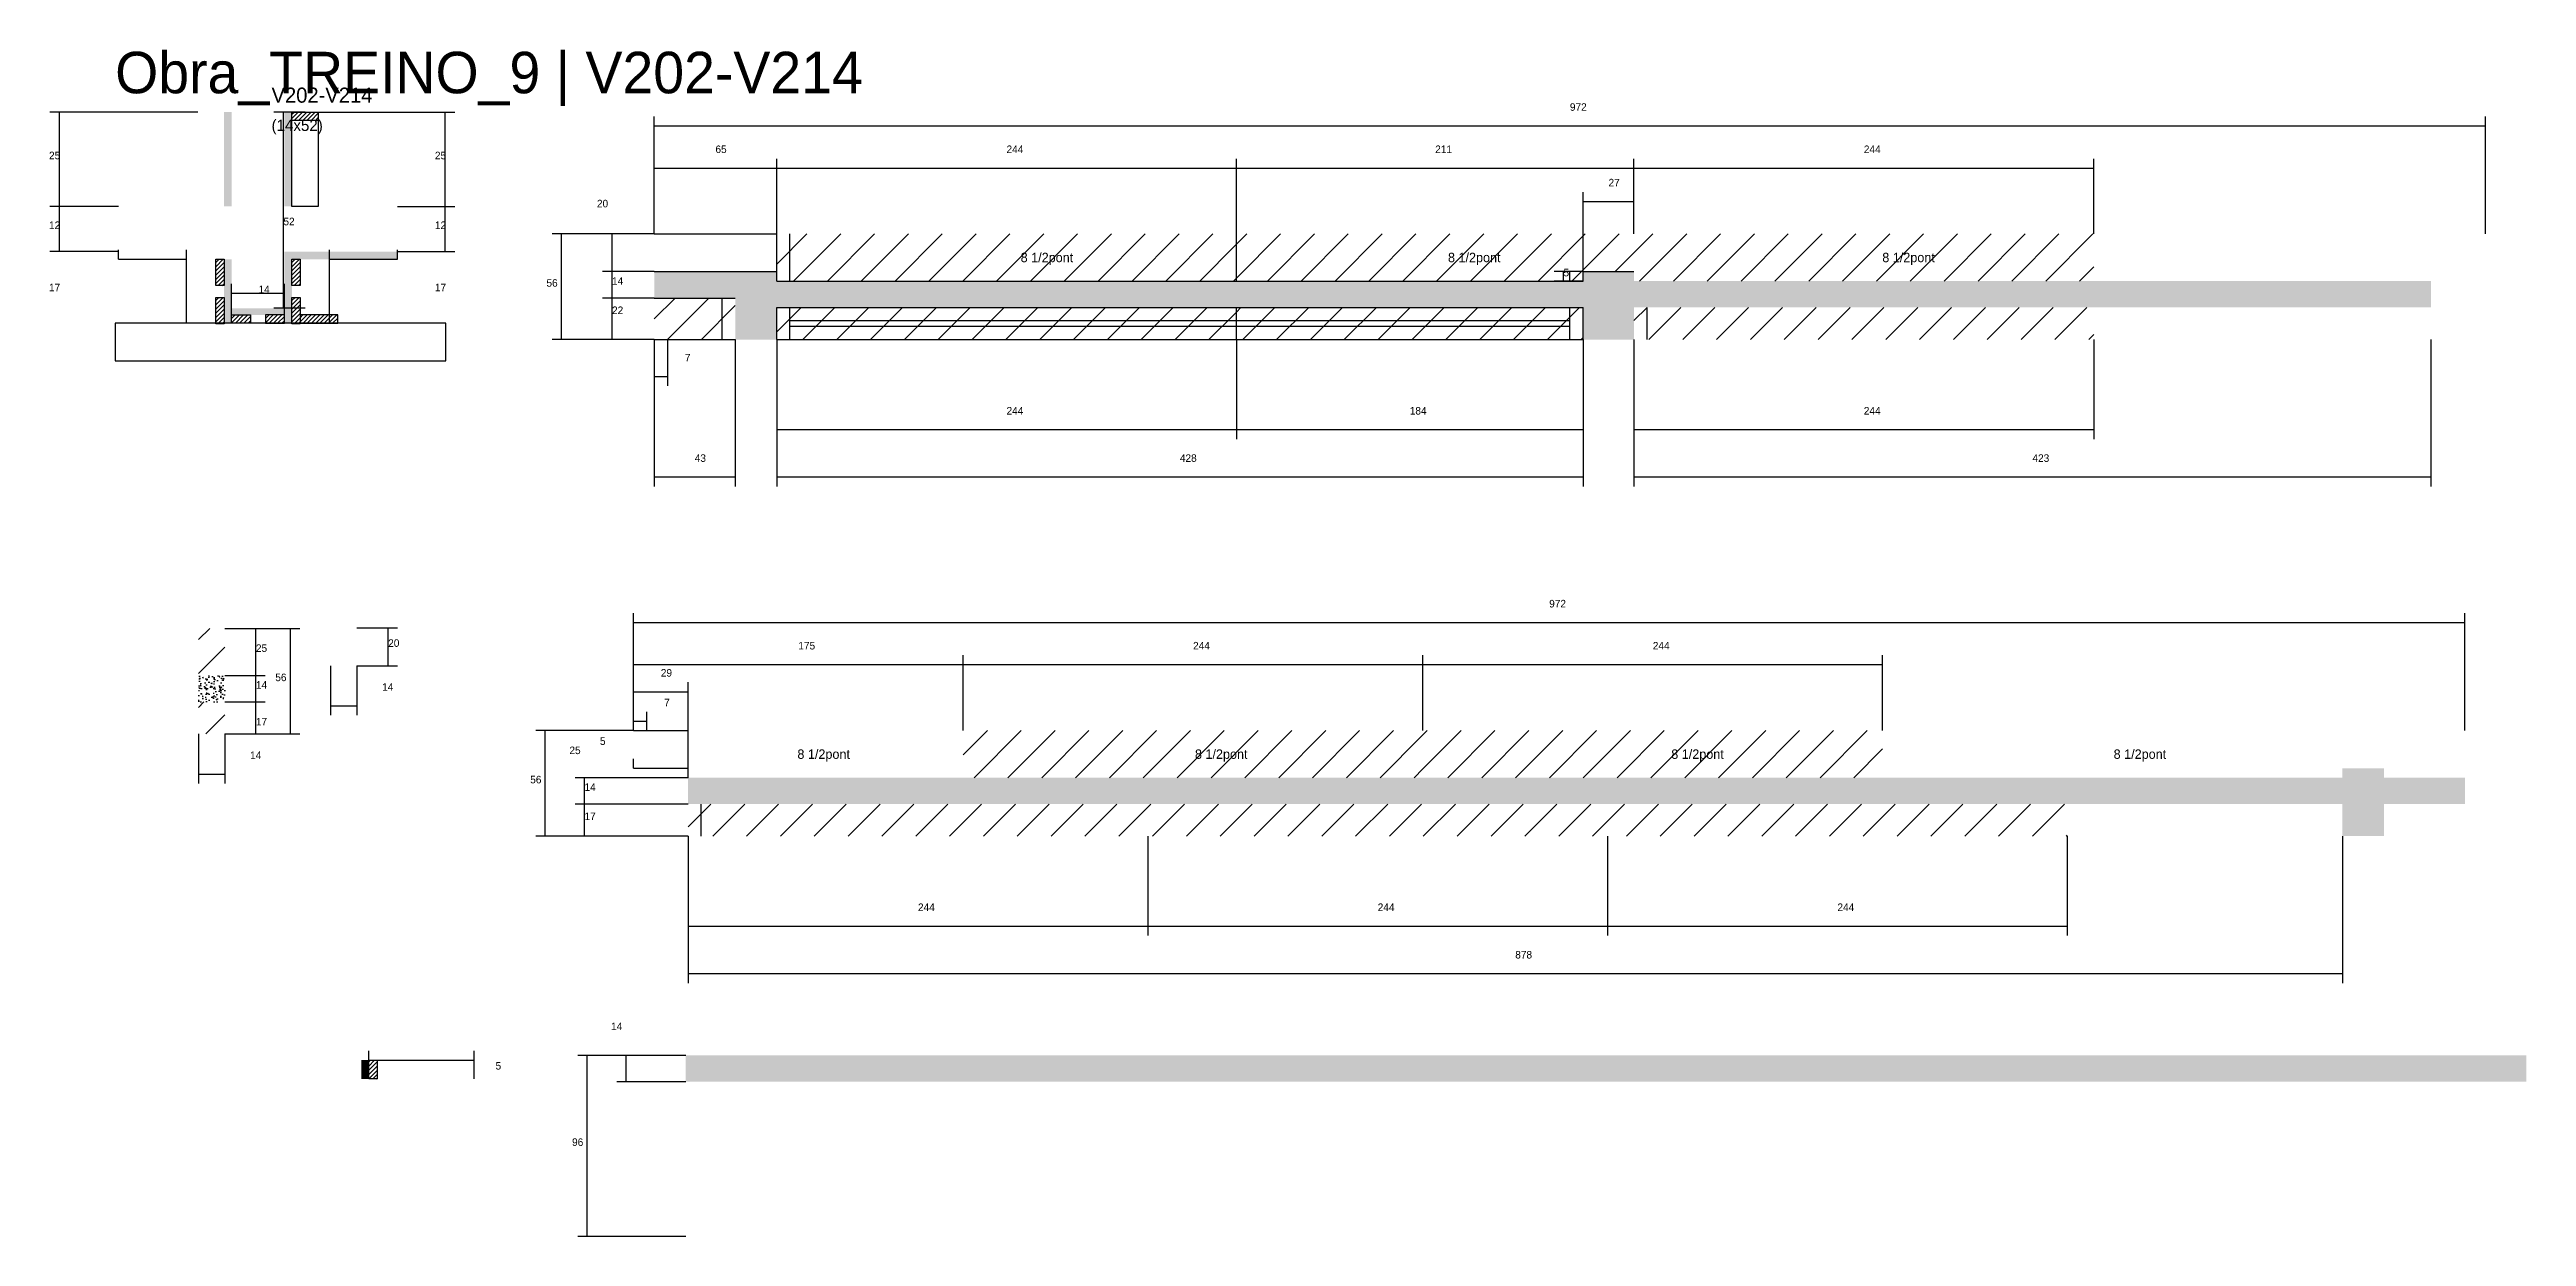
# Model space of a CAD drawing. Header units: metres. Extents: x -41 to 34800, y -36000 to 1848.
# Drawn here: x 29045 to 30360, y -33066 to -32437 of the extents above; entities that cross this region are included whole.
import ezdxf

# ---------------------------------------------------------------- set-up
doc = ezdxf.new("R2010")
doc.units = ezdxf.units.M
for name, color, linetype in [('COTA', 4, 'Continuous'), ('Cota Seção (2x)', 4, 'Continuous'), ('Hachura', 253, 'Continuous'), ('LABEL_ID', 3, 'Continuous'), ('Madeira', 126, 'Continuous'), ('NOMENCLATURA', 7, 'Continuous'), ('Painéis', 200, 'Continuous'), ('SARR_2.2x7', 40, 'Continuous'), ('Texto Seção', 7, 'Continuous')]:
    doc.layers.add(name, color=color, linetype=linetype)

msp = doc.modelspace()

# ---------------------------------------------------------------- texts
at = {"layer": 'COTA'}
for s, p in [('972', (29852.1, -32469.3)), ('25', (29044.9, -32495)), ('25', (29249.7, -32495)), ('65', (29398.6, -32491.7)), ('244', (29553.1, -32491.7)), ('211', (29780.6, -32491.7)), ('244', (30008.1, -32491.7)), ('27', (29872.6, -32509.4)), ('20', (29335.7, -32520.5)), ('12', (29044.9, -32532)), ('12', (29249.7, -32532)), ('17', (29044.9, -32565)), ('17', (29249.7, -32565)), ('56', (29308.9, -32562.6)), ('14', (29343.7, -32561.6)), ('5', (29848.7, -32557.1)), ('22', (29343.7, -32577.1)), ('7', (29382.4, -32602.2)), ('244', (29553.1, -32630.4)), ('184', (29767.1, -32630.4)), ('244', (30008.1, -32630.4)), ('43', (29387.6, -32655.5)), ('428', (29645.1, -32655.5)), ('423', (30097.6, -32655.5)), ('972', (29841.1, -32732.7)), ('25', (29154.7, -32756.3)), ('20', (29224.9, -32753.6)), ('175', (29442.6, -32755)), ('244', (29652.1, -32755)), ('244', (29896.1, -32755)), ('14', (29154.7, -32775.8)), ('56', (29165, -32771.8)), ('14', (29221.7, -32776.9)), ('29', (29369.6, -32769.4)), ('7', (29371.4, -32785.1)), ('17', (29154.7, -32795.3)), ('14', (29151.6, -32813.1)), ('25', (29321.1, -32810.5)), ('5', (29337.3, -32805.6)), ('56', (29300.3, -32826)), ('14', (29329.1, -32830)), ('17', (29329.1, -32845.5)), ('244', (29506.1, -32893.7)), ('244', (29750.1, -32893.7)), ('244', (29994.1, -32893.7)), ('878', (29823.1, -32918.9)), ('14', (29343.2, -32956.9)), ('5', (29281.9, -32977.8)), ('96', (29322.5, -33018.3))]:
    msp.add_text(s, height=4, dxfattribs=at).set_placement(p)
at = {"layer": 'Cota Seção (2x)'}
for s, p in [('52', (29169.3, -32530)), ('14', (29156.1, -32566))]:
    msp.add_text(s, height=4, dxfattribs=at).set_placement(p)
at = {"layer": 'LABEL_ID'}
msp.add_text('Obra_TREINO_9 | V202-V214', height=22, dxfattribs=at).set_placement((29080, -32460))
at = {"layer": 'NOMENCLATURA'}
for p in [(29560.6, -32549.6), (29787.4, -32549.6), (30017.9, -32549.6), (29442.1, -32813), (29653.1, -32813), (29905.9, -32813), (30140.7, -32813)]:
    msp.add_text('8 1/2pont', height=5, dxfattribs=at).set_placement(p)
at = {"layer": 'Texto Seção'}
for s, height, p in [('V202-V214', 8, (29163, -32465)), ('(14x52)', 6, (29163, -32480))]:
    msp.add_text(s, height=height, dxfattribs=at).set_placement(p)

# ---------------------------------------------------------------- hatches: boundary and pattern name
at = {"layer": 'COTA'}
h = msp.add_hatch(dxfattribs=at)
h.set_pattern_fill('AR-CONC', scale=0.03)
h.paths.add_polyline_path([(29886.1, -32590.6), (29886.1, -32573.6), (29886.1, -32573.6), (30309.1, -32573.6), (30309.1, -32573.6), (30309.1, -32559.6), (30309.1, -32559.6), (29886.1, -32559.6), (29886.1, -32559.6), (29886.1, -32554.6), (29886.1, -32554.6), (29859.1, -32554.6), (29859.1, -32554.6), (29859.1, -32559.6), (29859.1, -32559.6), (29431.1, -32559.6), (29431.1, -32559.6), (29431.1, -32554.6), (29431.1, -32554.6), (29409.1, -32554.6), (29409.1, -32554.6), (29366.1, -32554.6), (29366.1, -32554.6), (29366.1, -32568.6), (29366.1, -32568.6), (29409.1, -32568.6), (29409.1, -32568.6), (29409.1, -32590.6), (29409.1, -32590.6), (29431.1, -32590.6), (29431.1, -32590.6), (29431.1, -32573.6), (29431.1, -32573.6), (29859.1, -32573.6), (29859.1, -32573.6), (29859.1, -32590.6), (29859.1, -32590.6), (29886.1, -32590.6)])
h = msp.add_hatch(dxfattribs=at)
h.set_pattern_fill('AR-CONC', scale=0.03)
h.paths.add_polyline_path([(29138.2, -32768.8), (29124.2, -32768.8), (29124.2, -32782.8), (29138.2, -32782.8)])
h = msp.add_hatch(dxfattribs=at)
h.set_pattern_fill('AR-CONC', scale=0.03)
h.paths.add_polyline_path([(30284.1, -32837), (30327.1, -32837), (30327.1, -32823), (30284.1, -32823), (30284.1, -32818), (30262.1, -32818), (30262.1, -32823), (29384.1, -32823), (29384.1, -32837), (30262.1, -32837), (30262.1, -32854), (30284.1, -32854)])
h = msp.add_hatch(dxfattribs=at)
h.set_pattern_fill('AR-CONC', scale=0.03)
h.paths.add_polyline_path([(29382.8, -32970.3), (29382.8, -32984.3), (30359.8, -32984.3), (30359.8, -32970.3)])
at = {"layer": 'Hachura'}
h = msp.add_hatch(color=8, dxfattribs=at)
h.dxf.hatch_style = 1
h.paths.add_polyline_path([(29141.8, -32470), (29137.8, -32470), (29137.8, -32520), (29141.8, -32520)])
h = msp.add_hatch(color=8, dxfattribs=at)
h.dxf.hatch_style = 1
h.paths.add_polyline_path([(29173.8, -32470), (29169.8, -32470), (29169.8, -32520), (29173.8, -32520)])
h = msp.add_hatch(dxfattribs=at)
h.set_pattern_fill('ANSI31', scale=0.5)
h.paths.add_polyline_path([(29173.8, -32474.4), (29173.8, -32470), (29173.8, -32470), (29187.8, -32470), (29187.8, -32470), (29187.8, -32474.4), (29187.8, -32474.4), (29173.8, -32474.4)])
h = msp.add_hatch(dxfattribs=at)
h.set_pattern_fill('ANSI31', scale=4)
h.paths.add_polyline_path([(29675.1, -32559.6), (29675.1, -32534.6), (29431.1, -32534.6), (29431.1, -32559.6)])
h = msp.add_hatch(dxfattribs=at)
h.set_pattern_fill('ANSI31', scale=4)
h.paths.add_polyline_path([(29859.1, -32559.6), (29859.1, -32554.6), (29886.1, -32554.6), (29886.1, -32534.6), (29675.1, -32534.6), (29675.1, -32559.6)])
h = msp.add_hatch(dxfattribs=at)
h.set_pattern_fill('ANSI31', scale=4)
h.paths.add_polyline_path([(29886.1, -32534.6), (29886.1, -32554.6), (29886.1, -32559.6), (30130.1, -32559.6), (30130.1, -32534.6)])
h = msp.add_hatch(dxfattribs=at)
h.set_pattern_fill('ANSI31', scale=0.5)
h.paths.add_polyline_path([(29137.8, -32562), (29133.4, -32562), (29133.4, -32562), (29133.4, -32548), (29133.4, -32548), (29137.8, -32548), (29137.8, -32548), (29137.8, -32562)])
h = msp.add_hatch(color=8, dxfattribs=at)
h.dxf.hatch_style = 1
h.paths.add_polyline_path([(29137.8, -32582), (29141.8, -32582), (29141.8, -32548), (29137.8, -32548)])
h = msp.add_hatch(color=8, dxfattribs=at)
h.dxf.hatch_style = 1
h.paths.add_polyline_path([(29229.8, -32548), (29229.8, -32544), (29229.8, -32544), (29169.8, -32544), (29169.8, -32544), (29169.8, -32548), (29169.8, -32548), (29229.8, -32548)])
h = msp.add_hatch(color=8, dxfattribs=at)
h.dxf.hatch_style = 1
h.paths.add_polyline_path([(29173.8, -32548), (29169.8, -32548), (29169.8, -32574), (29169.8, -32582), (29173.8, -32582)])
h = msp.add_hatch(dxfattribs=at)
h.set_pattern_fill('ANSI31', scale=0.5)
h.paths.add_polyline_path([(29178.2, -32562), (29173.8, -32562), (29173.8, -32562), (29173.8, -32548), (29173.8, -32548), (29178.2, -32548), (29178.2, -32548), (29178.2, -32562)])
h = msp.add_hatch(dxfattribs=at)
h.set_pattern_fill('ANSI31', scale=0.5)
h.paths.add_polyline_path([(29137.8, -32582.3), (29133.4, -32582.3), (29133.4, -32582.3), (29133.4, -32568.3), (29133.4, -32568.3), (29137.8, -32568.3), (29137.8, -32568.3), (29137.8, -32582.3)])
h = msp.add_hatch(color=8, dxfattribs=at)
h.dxf.hatch_style = 1
h.paths.add_polyline_path([(29169.8, -32577.6), (29169.8, -32574), (29169.8, -32574), (29141.8, -32574), (29141.8, -32574), (29141.8, -32577.6), (29141.8, -32577.6), (29169.8, -32577.6)])
h = msp.add_hatch(dxfattribs=at)
h.set_pattern_fill('ANSI31', scale=0.5)
h.paths.add_polyline_path([(29178.2, -32582.3), (29173.8, -32582.3), (29173.8, -32582.3), (29173.8, -32568.3), (29173.8, -32568.3), (29178.2, -32568.3), (29178.2, -32568.3), (29178.2, -32582.3)])
h = msp.add_hatch(dxfattribs=at)
h.set_pattern_fill('ANSI31', scale=4)
h.paths.add_polyline_path([(29409.1, -32590.6), (29409.1, -32568.6), (29366.1, -32568.6), (29366.1, -32590.6)])
h = msp.add_hatch(dxfattribs=at)
h.set_pattern_fill('ANSI31', scale=4)
h.paths.add_polyline_path([(29675.1, -32573.6), (29431.1, -32573.6), (29431.1, -32590.6), (29675.1, -32590.6)])
h = msp.add_hatch(dxfattribs=at)
h.set_pattern_fill('ANSI31', scale=4)
h.paths.add_polyline_path([(29859.1, -32573.6), (29675.1, -32573.6), (29675.1, -32590.6), (29859.1, -32590.6)])
h = msp.add_hatch(dxfattribs=at)
h.set_pattern_fill('ANSI31', scale=4)
h.paths.add_polyline_path([(30130.1, -32573.6), (29886.1, -32573.6), (29886.1, -32590.6), (30130.1, -32590.6)])
h = msp.add_hatch(dxfattribs=at)
h.set_pattern_fill('ANSI31', scale=0.5)
h.paths.add_polyline_path([(29141.8, -32582), (29141.8, -32577.6), (29141.8, -32577.6), (29151.8, -32577.6), (29151.8, -32577.6), (29151.8, -32582), (29151.8, -32582), (29141.8, -32582)])
h = msp.add_hatch(dxfattribs=at)
h.set_pattern_fill('ANSI31', scale=0.5)
h.paths.add_polyline_path([(29169.8, -32582), (29169.8, -32577.6), (29169.8, -32577.6), (29159.8, -32577.6), (29159.8, -32577.6), (29159.8, -32582), (29159.8, -32582), (29169.8, -32582)])
h = msp.add_hatch(dxfattribs=at)
h.set_pattern_fill('ANSI31', scale=0.5)
h.paths.add_polyline_path([(29198.2, -32582), (29198.2, -32577.6), (29198.2, -32577.6), (29178.2, -32577.6), (29178.2, -32577.6), (29178.2, -32582), (29178.2, -32582), (29198.2, -32582)])
h = msp.add_hatch(dxfattribs=at)
h.set_pattern_fill('ANSI31', scale=4)
h.paths.add_polyline_path([(29124.2, -32768.8), (29138.2, -32768.8), (29138.2, -32743.8), (29124.2, -32743.8)])
h = msp.add_hatch(dxfattribs=at)
h.set_pattern_fill('ANSI31', scale=4)
h.paths.add_polyline_path([(29124.2, -32799.8), (29138.2, -32799.8), (29138.2, -32782.8), (29124.2, -32782.8)])
h = msp.add_hatch(dxfattribs=at)
h.set_pattern_fill('ANSI31', scale=4)
h.paths.add_polyline_path([(29774.1, -32823), (29774.1, -32798), (29530.1, -32798), (29530.1, -32823)])
h = msp.add_hatch(dxfattribs=at)
h.set_pattern_fill('ANSI31', scale=4)
h.paths.add_polyline_path([(29774.1, -32798), (29774.1, -32823), (30018.1, -32823), (30018.1, -32798)])
h = msp.add_hatch(dxfattribs=at)
h.set_pattern_fill('ANSI31', scale=4)
h.paths.add_polyline_path([(29628.1, -32854), (29628.1, -32837), (29384.1, -32837), (29384.1, -32854)])
h = msp.add_hatch(dxfattribs=at)
h.set_pattern_fill('ANSI31', scale=4)
h.paths.add_polyline_path([(29872.1, -32854), (29872.1, -32837), (29628.1, -32837), (29628.1, -32854)])
h = msp.add_hatch(dxfattribs=at)
h.set_pattern_fill('ANSI31', scale=4)
h.paths.add_polyline_path([(30116.1, -32854), (30116.1, -32837), (29872.1, -32837), (29872.1, -32854)])
h = msp.add_hatch(color=8, dxfattribs=at)
h.dxf.hatch_style = 1
h.paths.add_polyline_path([(29214.6, -32972.8), (29210.6, -32972.8), (29210.6, -32972.8), (29210.6, -32982.8), (29210.6, -32982.8), (29214.6, -32982.8), (29214.6, -32982.8), (29214.6, -32972.8)])
h = msp.add_hatch(dxfattribs=at)
h.set_pattern_fill('ANSI31', scale=0.5)
h.paths.add_polyline_path([(29219, -32982.8), (29214.6, -32982.8), (29214.6, -32982.8), (29214.6, -32972.8), (29214.6, -32972.8), (29219, -32972.8), (29219, -32972.8), (29219, -32982.8)])

# ---------------------------------------------------------------- linework, layer by layer
at = {"layer": 'COTA'}
for p, q in [((29123.8, -32470), (29045.4, -32470)), ((29050.4, -32520), (29050.4, -32470)), ((29187.8, -32470), (29260.2, -32470)), ((29255.2, -32520), (29255.2, -32470)), ((29366.1, -32534.6), (29366.1, -32472.3)), ((29366.1, -32477.3), (30338.1, -32477.3)), ((30338.1, -32534.6), (30338.1, -32472.3)), ((29366.1, -32534.6), (29366.1, -32494.7)), ((29431.1, -32534.6), (29431.1, -32494.7)), ((29431.1, -32534.6), (29431.1, -32494.7)), ((29675.1, -32534.6), (29675.1, -32494.7)), ((29675.1, -32534.6), (29675.1, -32494.7)), ((29886.1, -32534.6), (29886.1, -32494.7)), ((29886.1, -32534.6), (29886.1, -32494.7)), ((30130.1, -32534.6), (30130.1, -32494.7)), ((29366.1, -32499.7), (29431.1, -32499.7)), ((29431.1, -32499.7), (29675.1, -32499.7)), ((29675.1, -32499.7), (29886.1, -32499.7)), ((29886.1, -32499.7), (30130.1, -32499.7)), ((29081.8, -32520), (29045.4, -32520)), ((29081.8, -32520), (29045.4, -32520)), ((29050.4, -32544), (29050.4, -32520)), ((29229.8, -32520), (29260.2, -32520)), ((29229.8, -32520), (29260.2, -32520)), ((29255.2, -32544), (29255.2, -32520)), ((29859.1, -32554.6), (29859.1, -32512.4)), ((29859.1, -32517.4), (29886.1, -32517.4)), ((29886.1, -32534.6), (29886.1, -32512.4)), ((29366.1, -32534.6), (29311.9, -32534.6)), ((29316.9, -32590.6), (29316.9, -32534.6)), ((29366.1, -32534.6), (29338.7, -32534.6)), ((29343.7, -32554.6), (29343.7, -32534.6)), ((29081.8, -32544), (29045.4, -32544)), ((29081.8, -32548), (29081.8, -32543)), ((29081.8, -32548), (29117.8, -32548)), ((29117.8, -32582), (29117.8, -32543)), ((29193.8, -32582), (29193.8, -32543)), ((29193.8, -32548), (29229.8, -32548)), ((29229.8, -32548), (29229.8, -32543)), ((29229.8, -32544), (29260.2, -32544)), ((29366.1, -32554.6), (29338.7, -32554.6)), ((29366.1, -32554.6), (29338.7, -32554.6)), ((29343.7, -32568.6), (29343.7, -32554.6)), ((29859.1, -32554.6), (29843.7, -32554.6)), ((29859.1, -32559.6), (29843.7, -32559.6)), ((29848.7, -32559.6), (29848.7, -32554.6)), ((29366.1, -32568.6), (29338.7, -32568.6)), ((29366.1, -32568.6), (29338.7, -32568.6)), ((29343.7, -32590.6), (29343.7, -32568.6)), ((29366.1, -32590.6), (29311.9, -32590.6)), ((29366.1, -32590.6), (29338.7, -32590.6)), ((29366.1, -32590.6), (29366.1, -32615.2)), ((29366.1, -32590.6), (29366.1, -32668.5)), ((29373.1, -32590.6), (29373.1, -32615.2)), ((29409.1, -32590.6), (29409.1, -32668.5)), ((29431.1, -32590.6), (29431.1, -32643.4)), ((29431.1, -32590.6), (29431.1, -32668.5)), ((29675.1, -32590.6), (29675.1, -32643.4)), ((29675.1, -32590.6), (29675.1, -32643.4)), ((29859.1, -32590.6), (29859.1, -32668.5)), ((29859.1, -32590.6), (29859.1, -32643.4)), ((29886.1, -32590.6), (29886.1, -32643.4)), ((29886.1, -32590.6), (29886.1, -32668.5)), ((30130.1, -32590.6), (30130.1, -32643.4)), ((30309.1, -32590.6), (30309.1, -32668.5)), ((29366.1, -32610.2), (29373.1, -32610.2)), ((29431.1, -32638.4), (29675.1, -32638.4)), ((29675.1, -32638.4), (29859.1, -32638.4)), ((29886.1, -32638.4), (30130.1, -32638.4)), ((29366.1, -32663.5), (29409.1, -32663.5)), ((29431.1, -32663.5), (29859.1, -32663.5)), ((29886.1, -32663.5), (30309.1, -32663.5)), ((29138.2, -32743.8), (29159.7, -32743.8)), ((29138.2, -32743.8), (29178, -32743.8)), ((29154.7, -32768.8), (29154.7, -32743.8)), ((29173, -32799.8), (29173, -32743.8)), ((29208.3, -32743.6), (29229.9, -32743.6)), ((29224.9, -32763.6), (29224.9, -32743.6)), ((29355.1, -32798), (29355.1, -32735.7)), ((29355.1, -32740.7), (30327.1, -32740.7)), ((30327.1, -32798), (30327.1, -32735.7)), ((29355.1, -32798), (29355.1, -32758)), ((29530.1, -32798), (29530.1, -32758)), ((29530.1, -32798), (29530.1, -32758)), ((29774.1, -32798), (29774.1, -32758)), ((29774.1, -32798), (29774.1, -32758)), ((30018.1, -32798), (30018.1, -32758)), ((29138.2, -32768.8), (29159.7, -32768.8)), ((29138.2, -32768.8), (29159.7, -32768.8)), ((29154.7, -32782.8), (29154.7, -32768.8)), ((29194.3, -32763.6), (29194.3, -32789.9)), ((29208.3, -32763.6), (29229.9, -32763.6)), ((29208.3, -32763.6), (29208.3, -32789.9)), ((29355.1, -32763), (29530.1, -32763)), ((29355.1, -32798), (29355.1, -32772.4)), ((29384.1, -32818), (29384.1, -32772.4)), ((29530.1, -32763), (29774.1, -32763)), ((29774.1, -32763), (30018.1, -32763)), ((29138.2, -32782.8), (29159.7, -32782.8)), ((29138.2, -32782.8), (29159.7, -32782.8)), ((29154.7, -32799.8), (29154.7, -32782.8)), ((29194.3, -32784.9), (29208.3, -32784.9)), ((29355.1, -32777.4), (29384.1, -32777.4)), ((29124.2, -32799.8), (29124.2, -32826.1)), ((29138.2, -32799.8), (29138.2, -32826.1)), ((29138.2, -32799.8), (29159.7, -32799.8)), ((29138.2, -32799.8), (29178, -32799.8)), ((29355.1, -32798), (29303.3, -32798)), ((29308.3, -32854), (29308.3, -32798)), ((29355.1, -32798), (29355.1, -32788.1)), ((29355.1, -32798), (29355.1, -32793)), ((29355.1, -32793.1), (29362.1, -32793.1)), ((29355.1, -32798), (29384.1, -32798)), ((29362.1, -32798), (29362.1, -32788.1)), ((29384.1, -32823), (29384.1, -32793)), ((29355.1, -32818), (29355.1, -32813)), ((29384.1, -32823), (29384.1, -32813)), ((29124.2, -32821.1), (29138.2, -32821.1)), ((29384.1, -32823), (29324.1, -32823)), ((29329.1, -32837), (29329.1, -32823)), ((29355.1, -32818), (29384.1, -32818)), ((29384.1, -32837), (29324.1, -32837)), ((29384.1, -32837), (29324.1, -32837)), ((29329.1, -32854), (29329.1, -32837)), ((29384.1, -32854), (29303.3, -32854)), ((29384.1, -32854), (29324.1, -32854)), ((29384.1, -32854), (29384.1, -32906.7)), ((29384.1, -32854), (29384.1, -32931.9)), ((29628.1, -32854), (29628.1, -32906.7)), ((29628.1, -32854), (29628.1, -32906.7)), ((29872.1, -32854), (29872.1, -32906.7)), ((29872.1, -32854), (29872.1, -32906.7)), ((30116.1, -32854), (30116.1, -32906.7)), ((30262.1, -32854), (30262.1, -32931.9)), ((29384.1, -32901.7), (29628.1, -32901.7)), ((29628.1, -32901.7), (29872.1, -32901.7)), ((29872.1, -32901.7), (30116.1, -32901.7)), ((29384.1, -32926.9), (30262.1, -32926.9)), ((29214.6, -32972.8), (29214.6, -32967.8)), ((29270.6, -32982.8), (29270.6, -32967.8)), ((29382.8, -32970.3), (29325.5, -32970.3)), ((29330.5, -33066.3), (29330.5, -32970.3)), ((29382.8, -32970.3), (29346.2, -32970.3)), ((29351.2, -32984.3), (29351.2, -32970.3)), ((29214.6, -32972.8), (29270.6, -32972.8)), ((29382.8, -32984.3), (29346.2, -32984.3)), ((29382.8, -33066.3), (29325.5, -33066.3))]:
    msp.add_line(p, q, dxfattribs=at)
at = {"layer": 'Cota Seção (2x)'}
for p, q in [((29180.8, -32470), (29164.3, -32470)), ((29169.3, -32574), (29169.3, -32470)), ((29141.8, -32582), (29141.8, -32561)), ((29169.8, -32582), (29169.8, -32561)), ((29141.8, -32566), (29169.8, -32566)), ((29180.8, -32574), (29164.3, -32574))]:
    msp.add_line(p, q, dxfattribs=at)
at = {"layer": 'Madeira'}
for points in [[(29173.8, -32474.4), (29173.8, -32470), (29187.8, -32470), (29187.8, -32474.4)], [(29173.8, -32470), (29187.8, -32470), (29187.8, -32520), (29173.8, -32520)], [(29137.8, -32562), (29133.4, -32562), (29133.4, -32548), (29137.8, -32548)], [(29178.2, -32562), (29173.8, -32562), (29173.8, -32548), (29178.2, -32548)], [(29137.8, -32582.3), (29133.4, -32582.3), (29133.4, -32568.3), (29137.8, -32568.3)], [(29178.2, -32582.3), (29173.8, -32582.3), (29173.8, -32568.3), (29178.2, -32568.3)], [(29080, -32602), (29255.5, -32602), (29255.5, -32582), (29080, -32582)], [(29141.8, -32582), (29141.8, -32577.6), (29151.8, -32577.6), (29151.8, -32582)], [(29169.8, -32582), (29169.8, -32577.6), (29159.8, -32577.6), (29159.8, -32582)], [(29198.2, -32582), (29198.2, -32577.6), (29178.2, -32577.6), (29178.2, -32582)], [(29219, -32982.8), (29214.6, -32982.8), (29214.6, -32972.8), (29219, -32972.8)]]:
    msp.add_lwpolyline(points, close=True, dxfattribs=at)
at = {"layer": 'Painéis'}
for p, q in [((29366.1, -32534.6), (29431.1, -32534.6)), ((29431.1, -32559.6), (29431.1, -32534.6)), ((29675.1, -32559.6), (29675.1, -32534.6)), ((29366.1, -32554.6), (29409.1, -32554.6)), ((29409.1, -32554.6), (29431.1, -32554.6)), ((29431.1, -32559.6), (29859.1, -32559.6)), ((29859.1, -32554.6), (29886.1, -32554.6)), ((29859.1, -32559.6), (29859.1, -32554.6)), ((29366.1, -32568.6), (29409.1, -32568.6)), ((29431.1, -32573.6), (29859.1, -32573.6)), ((29431.1, -32590.6), (29431.1, -32573.6)), ((29675.1, -32590.6), (29675.1, -32573.6)), ((29859.1, -32590.6), (29859.1, -32573.6)), ((29366.1, -32590.6), (29409.1, -32590.6)), ((29431.1, -32590.6), (29859.1, -32590.6))]:
    msp.add_line(p, q, dxfattribs=at)
at = {"layer": 'SARR_2.2x7'}
for p, q in [((29438.1, -32559.6), (29438.1, -32534.6)), ((29852.1, -32559.6), (29852.1, -32554.6)), ((29402.1, -32590.6), (29402.1, -32568.6)), ((29438.1, -32590.6), (29438.1, -32573.6)), ((29852.1, -32590.6), (29852.1, -32573.6)), ((29893.1, -32590.6), (29893.1, -32573.6)), ((29438.1, -32580.6), (29675.1, -32580.6)), ((29438.1, -32583.6), (29675.1, -32583.6)), ((29675.1, -32580.6), (29852.1, -32580.6)), ((29675.1, -32583.6), (29852.1, -32583.6)), ((29391.1, -32854), (29391.1, -32837))]:
    msp.add_line(p, q, dxfattribs=at)

msp.set_redraw_order([(e.dxf.handle, doc.entitydb.next_handle()) for e in msp.query("TEXT MTEXT ATTDEF DIMENSION ARC_DIMENSION")])  # texts and dimensions are drawn at this point

doc.saveas('drawing.dxf')
